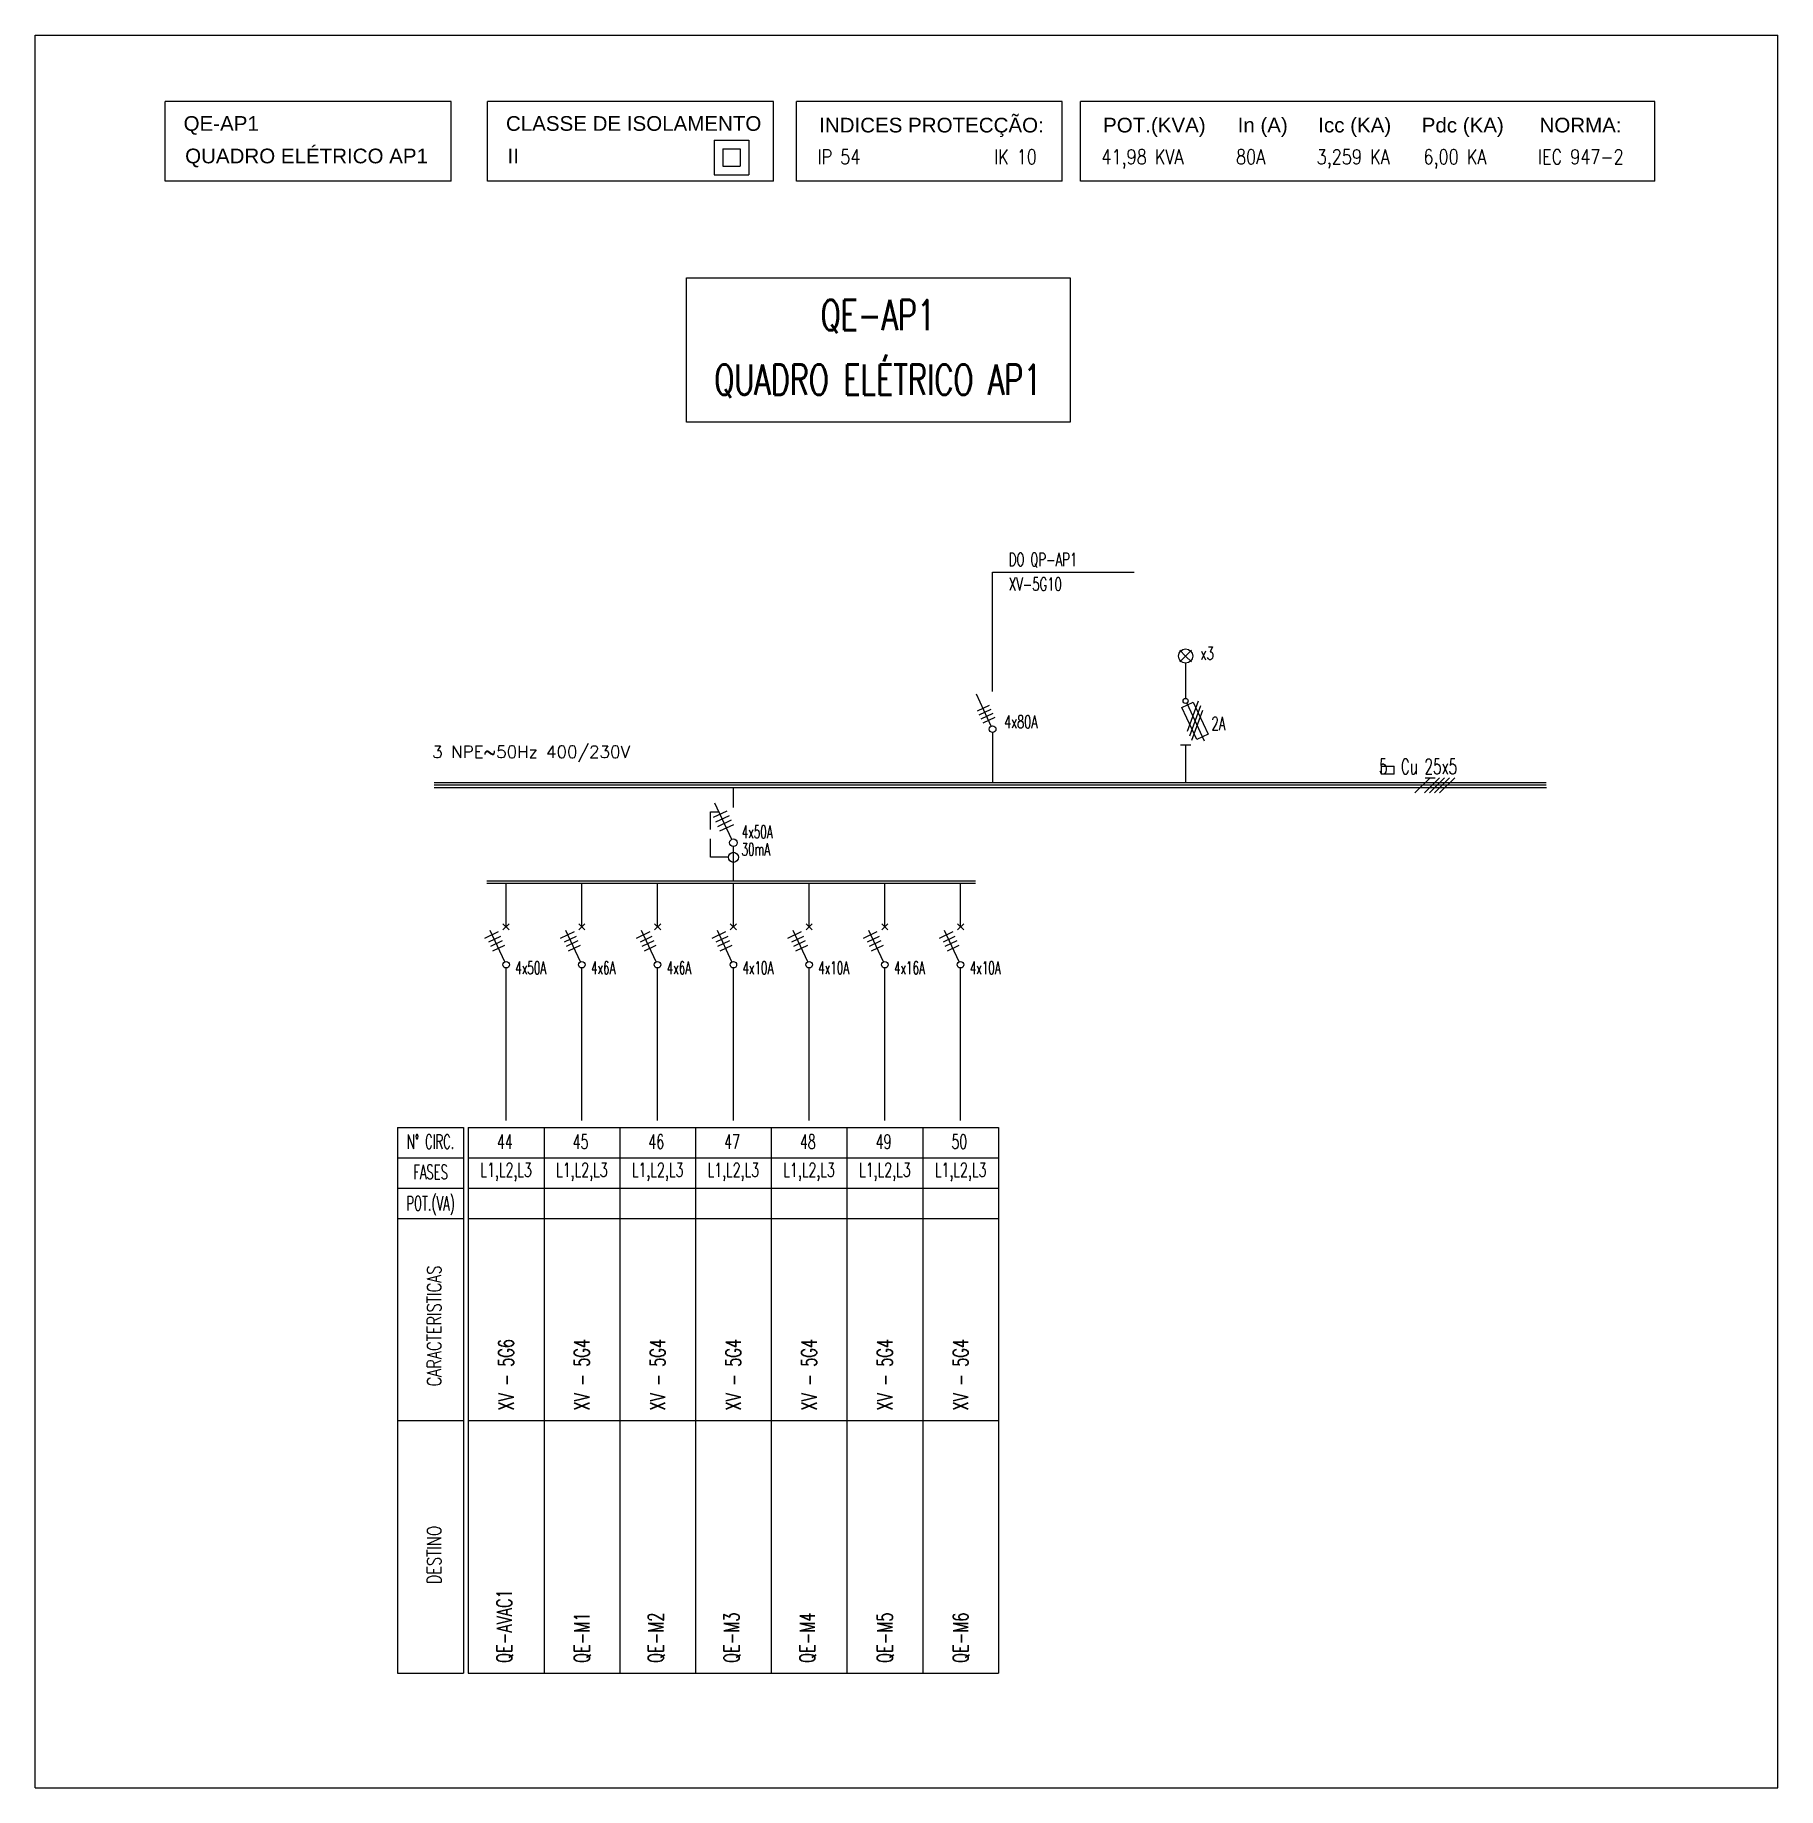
# Model space of a CAD drawing. Header units: millimetres. Extents: x -35961 to -35580, y 154458 to 154764.
# Drawn here: x -35704.6 to -35681.1, y 154515.19 to 154538.82 of the extents above; entities that cross this region are included whole.
import ezdxf
from ezdxf.enums import TextEntityAlignment as Align

# ---------------------------------------------------------------- set-up
doc = ezdxf.new("R2010")
doc.units = ezdxf.units.MM
doc.header["$MEASUREMENT"] = 0
doc.linetypes.add('HIDDEN', pattern=[0.375, 0.25, -0.125])
doc.layers.add('ELÉCTRICO', color=255, linetype='Continuous')
doc.layers.add('SIMBOLOGIA', color=255, linetype='Continuous')
doc.styles.add('ARIAL', font='arial.ttf')
doc.styles.add('ROMANS', font='romans')
doc.styles.add('SIMPLEX', font='SIMPLEX')

msp = doc.modelspace()

# ---------------------------------------------------------------- texts
at = {"layer": 'SIMBOLOGIA', "style": 'ARIAL'}
for s, p in [('QE-AP1', (-35702.598, 154537.525)), ('CLASSE DE ISOLAMENTO', (-35698.252, 154537.525)), ('INDICES PROTECÇÃO:', (-35694.029, 154537.503)), ('POT.(KVA)', (-35690.202, 154537.503)), ('In (A)', (-35688.388, 154537.503)), ('Icc (KA)', (-35687.301, 154537.503)), ('Pdc (KA)', (-35685.906, 154537.503)), ('NORMA:', (-35684.318, 154537.503)), ('QUADRO ELÉTRICO AP1', (-35702.577, 154537.087)), ('II', (-35698.23, 154537.087))]:
    msp.add_text(s, height=0.198, dxfattribs=at).set_placement(p)
at = {"layer": 'SIMBOLOGIA', "color": 7, "style": 'ROMANS', "width": 0.8}
for s, p in [('IP 54', (-35694.051, 154537.076)), ('IK 10', (-35691.672, 154537.076)), ('41,98 KVA', (-35690.224, 154537.076)), ('80A', (-35688.41, 154537.076)), ('3,259 KA', (-35687.323, 154537.076)), ('6,00 KA', (-35685.883, 154537.076)), ('IEC 947-2', (-35684.339, 154537.076))]:
    msp.add_text(s, height=0.198, dxfattribs=at).set_placement(p)
at = {"layer": 'SIMBOLOGIA', "style": 'SIMPLEX', "width": 0.7}
for s, height, p in [('QE-AP1', 0.4085, (-35693.237, 154534.838)), ('QUADRO ELÉTRICO AP1', 0.40846, (-35693.237, 154533.967))]:
    msp.add_text(s, height=height, dxfattribs=at).set_placement(p, align=Align.CENTER)
at = {"layer": 'SIMBOLOGIA', "style": 'SIMPLEX', "width": 0.65}
for s, height, p in [('DO QP-AP1', 0.177, (-35691.473, 154531.659)), ('XV-5G10', 0.177, (-35691.473, 154531.328)), ('x3', 0.177, (-35688.891, 154530.395)), ('4x80A', 0.1702, (-35691.536, 154529.476)), ('2A', 0.177, (-35688.741, 154529.45))]:
    msp.add_text(s, height=height, dxfattribs=at).set_placement(p)
at = {"layer": 'SIMBOLOGIA', "color": 7, "style": 'ROMANS'}
msp.add_text('3 NPE~50Hz 400/230V', height=0.165, dxfattribs=at).set_placement((-35699.246, 154529.073))
at = {"layer": 'SIMBOLOGIA', "style": 'SIMPLEX', "width": 0.65}
msp.add_text('5  Cu 25x5', height=0.2042, dxfattribs=at).set_placement((-35685.43, 154528.856), align=Align.RIGHT)
at = {"layer": 'SIMBOLOGIA', "style": 'SIMPLEX', "width": 0.6}
for s, p in [('4x50A', (-35695.073, 154528.161)), ('30mA', (-35695.076, 154527.927)), ('4x50A', (-35698.126, 154526.33)), ('4x6A', (-35697.105, 154526.33)), ('4x6A', (-35696.084, 154526.33)), ('4x10A', (-35695.063, 154526.33)), ('4x10A', (-35694.042, 154526.33)), ('4x16A', (-35693.02, 154526.33)), ('4x10A', (-35691.999, 154526.33))]:
    msp.add_text(s, height=0.1702, dxfattribs=at).set_placement(p, align=Align.TOP_LEFT)
at = {"layer": 'SIMBOLOGIA', "style": 'SIMPLEX'}
for s, width, p in [('N%%D CIRC.', 0.6, (-35699.268, 154523.902)), ('44', 0.65, (-35698.267, 154523.902)), ('45', 0.65, (-35697.246, 154523.902)), ('46', 0.65, (-35696.225, 154523.902)), ('47', 0.65, (-35695.204, 154523.902)), ('48', 0.65, (-35694.183, 154523.902)), ('49', 0.65, (-35693.161, 154523.902)), ('50', 0.65, (-35692.14, 154523.902)), ('FASES', 0.6, (-35699.268, 154523.493)), ('L1,L2,L3', 0.65, (-35698.25, 154523.493)), ('L1,L2,L3', 0.65, (-35697.229, 154523.493)), ('L1,L2,L3', 0.65, (-35696.208, 154523.493)), ('L1,L2,L3', 0.65, (-35695.187, 154523.493)), ('L1,L2,L3', 0.65, (-35694.166, 154523.493)), ('L1,L2,L3', 0.65, (-35693.144, 154523.493)), ('L1,L2,L3', 0.65, (-35692.123, 154523.493)), ('POT.(VA)', 0.6, (-35699.268, 154523.057))]:
    msp.add_text(s, height=0.1905, dxfattribs=dict(at, width=width)).set_placement(p, align=Align.MIDDLE)
at = {"layer": 'SIMBOLOGIA', "style": 'SIMPLEX', "width": 0.75}
for s, height, p in [('CARACTERISTICAS', 0.19049, (-35699.22, 154521.419)), ('DESTINO', 0.1905, (-35699.22, 154518.332))]:
    msp.add_text(s, height=height, rotation=90, dxfattribs=at).set_placement(p, align=Align.MIDDLE)
at = {"layer": 'SIMBOLOGIA', "style": 'SIMPLEX', "width": 0.7}
for s, p in [('XV - 5G6', (-35698.148, 154520.28)), ('XV - 5G4', (-35697.127, 154520.28)), ('XV - 5G4', (-35696.105, 154520.28)), ('XV - 5G4', (-35695.084, 154520.28)), ('XV - 5G4', (-35694.063, 154520.28)), ('XV - 5G4', (-35693.042, 154520.28)), ('XV - 5G4', (-35692.021, 154520.28)), ('QE-AVAC1', (-35698.173, 154516.876)), ('QE-M1', (-35697.127, 154516.876)), ('QE-M2', (-35696.13, 154516.876)), ('QE-M3', (-35695.109, 154516.876)), ('QE-M4', (-35694.088, 154516.876)), ('QE-M5', (-35693.042, 154516.876)), ('QE-M6', (-35692.021, 154516.876))]:
    msp.add_text(s, height=0.2042, rotation=90, dxfattribs=at).set_placement(p)

# ---------------------------------------------------------------- linework, layer by layer
at = {"layer": 'ELÉCTRICO', "linetype": 'Continuous', "ltscale": 0.03}
for p, q in [((-35704.601, 154538.816), (-35681.104, 154538.816)), ((-35704.601, 154515.192), (-35681.104, 154515.192))]:
    msp.add_line(p, q, dxfattribs=at)
at = {"layer": 'SIMBOLOGIA', "linetype": 'Continuous', "ltscale": 0.03}
for p, q in [((-35704.601, 154515.192), (-35704.601, 154538.816)), ((-35681.104, 154515.192), (-35681.104, 154538.816))]:
    msp.add_line(p, q, dxfattribs=at)
at = {"layer": 'SIMBOLOGIA', "color": 8}
for p, q in [((-35702.847, 154536.848), (-35702.847, 154537.92)), ((-35698.991, 154537.92), (-35702.847, 154537.92)), ((-35698.991, 154536.848), (-35698.991, 154537.92)), ((-35698.501, 154536.848), (-35698.501, 154537.92)), ((-35694.644, 154537.92), (-35698.501, 154537.92)), ((-35694.644, 154536.848), (-35694.644, 154537.92)), ((-35694.334, 154536.848), (-35694.334, 154537.92)), ((-35690.755, 154537.92), (-35694.334, 154537.92)), ((-35690.755, 154536.848), (-35690.755, 154537.92)), ((-35690.507, 154536.848), (-35690.507, 154537.92)), ((-35682.762, 154537.92), (-35690.507, 154537.92)), ((-35682.762, 154536.848), (-35682.762, 154537.92)), ((-35698.991, 154536.848), (-35702.847, 154536.848)), ((-35694.644, 154536.848), (-35698.501, 154536.848)), ((-35690.755, 154536.848), (-35694.334, 154536.848)), ((-35682.762, 154536.848), (-35690.507, 154536.848))]:
    msp.add_line(p, q, dxfattribs=at)
at = {"layer": 'SIMBOLOGIA'}
for p, q in [((-35695.445, 154537.4), (-35694.979, 154537.4)), ((-35695.445, 154537.4), (-35695.445, 154536.934)), ((-35695.329, 154537.284), (-35695.329, 154537.05)), ((-35695.329, 154537.284), (-35695.095, 154537.284)), ((-35695.095, 154537.284), (-35695.095, 154537.05)), ((-35694.979, 154537.4), (-35694.979, 154536.934)), ((-35695.329, 154537.05), (-35695.095, 154537.05)), ((-35695.445, 154536.934), (-35694.979, 154536.934)), ((-35691.694, 154531.579), (-35689.784, 154531.579)), ((-35691.692, 154529.968), (-35691.694, 154531.579)), ((-35689.089, 154530.447), (-35689.166, 154530.524)), ((-35689.089, 154530.447), (-35689.166, 154530.37)), ((-35689.089, 154530.447), (-35689.012, 154530.524)), ((-35689.089, 154530.447), (-35689.012, 154530.37)), ((-35689.089, 154530.352), (-35689.089, 154529.875)), ((-35691.71, 154529.502), (-35691.91, 154529.931)), ((-35691.739, 154529.78), (-35691.901, 154529.704)), ((-35691.714, 154529.726), (-35691.876, 154529.65)), ((-35691.688, 154529.673), (-35691.85, 154529.598)), ((-35689.142, 154529.753), (-35688.987, 154529.825)), ((-35688.94, 154529.321), (-35689.142, 154529.753)), ((-35689.075, 154529.81), (-35688.839, 154529.305)), ((-35688.919, 154529.839), (-35689.067, 154529.432)), ((-35688.89, 154529.776), (-35689.038, 154529.369)), ((-35688.861, 154529.715), (-35689.009, 154529.308)), ((-35688.987, 154529.825), (-35688.786, 154529.393)), ((-35691.663, 154529.619), (-35691.825, 154529.544)), ((-35691.691, 154529.417), (-35691.691, 154528.739)), ((-35689.157, 154529.249), (-35689.021, 154529.249)), ((-35689.089, 154529.249), (-35689.089, 154528.739)), ((-35688.786, 154529.393), (-35688.94, 154529.321)), ((-35686.455, 154528.961), (-35686.278, 154528.961)), ((-35686.455, 154528.961), (-35686.455, 154528.856)), ((-35686.278, 154528.856), (-35686.278, 154528.961)), ((-35684.229, 154528.739), (-35699.222, 154528.739)), ((-35684.229, 154528.705), (-35699.222, 154528.705)), ((-35686.278, 154528.856), (-35686.455, 154528.856)), ((-35685.997, 154528.602), (-35685.792, 154528.807)), ((-35685.87, 154528.602), (-35685.666, 154528.807)), ((-35685.858, 154528.807), (-35685.727, 154528.807)), ((-35685.802, 154528.602), (-35685.598, 154528.807)), ((-35685.734, 154528.602), (-35685.53, 154528.807)), ((-35685.666, 154528.602), (-35685.462, 154528.807)), ((-35684.226, 154528.671), (-35699.222, 154528.671)), ((-35695.208, 154527.976), (-35695.436, 154528.466)), ((-35695.186, 154528.407), (-35695.186, 154528.671)), ((-35695.273, 154528.357), (-35695.458, 154528.271)), ((-35695.244, 154528.295), (-35695.429, 154528.209)), ((-35695.215, 154528.234), (-35695.4, 154528.147)), ((-35695.186, 154528.172), (-35695.372, 154528.086)), ((-35695.186, 154527.419), (-35695.186, 154527.879)), ((-35698.511, 154527.419), (-35691.922, 154527.419)), ((-35698.511, 154527.385), (-35691.922, 154527.385)), ((-35698.25, 154526.804), (-35698.25, 154527.385)), ((-35697.229, 154526.804), (-35697.229, 154527.385)), ((-35696.208, 154526.804), (-35696.208, 154527.385)), ((-35695.186, 154526.804), (-35695.186, 154527.385)), ((-35694.165, 154526.804), (-35694.165, 154527.385)), ((-35693.144, 154526.804), (-35693.144, 154527.385)), ((-35692.123, 154526.804), (-35692.123, 154527.385)), ((-35698.208, 154526.757), (-35698.292, 154526.84)), ((-35698.292, 154526.757), (-35698.208, 154526.84)), ((-35697.187, 154526.757), (-35697.27, 154526.84)), ((-35697.27, 154526.757), (-35697.187, 154526.84)), ((-35696.166, 154526.757), (-35696.249, 154526.84)), ((-35696.249, 154526.757), (-35696.166, 154526.84)), ((-35695.145, 154526.757), (-35695.228, 154526.84)), ((-35695.228, 154526.757), (-35695.145, 154526.84)), ((-35694.124, 154526.757), (-35694.207, 154526.84)), ((-35694.207, 154526.757), (-35694.124, 154526.84)), ((-35693.102, 154526.757), (-35693.186, 154526.84)), ((-35693.186, 154526.757), (-35693.102, 154526.84)), ((-35692.081, 154526.757), (-35692.164, 154526.84)), ((-35692.164, 154526.757), (-35692.081, 154526.84)), ((-35698.356, 154526.728), (-35698.541, 154526.641)), ((-35698.327, 154526.666), (-35698.487, 154526.591)), ((-35698.269, 154526.327), (-35698.466, 154526.75)), ((-35698.302, 154526.607), (-35698.462, 154526.532)), ((-35697.334, 154526.728), (-35697.52, 154526.641)), ((-35697.306, 154526.666), (-35697.466, 154526.591)), ((-35697.247, 154526.327), (-35697.445, 154526.75)), ((-35697.281, 154526.607), (-35697.44, 154526.532)), ((-35696.313, 154526.728), (-35696.498, 154526.641)), ((-35696.285, 154526.666), (-35696.444, 154526.591)), ((-35696.226, 154526.327), (-35696.424, 154526.75)), ((-35696.259, 154526.607), (-35696.419, 154526.532)), ((-35695.292, 154526.728), (-35695.477, 154526.641)), ((-35695.263, 154526.666), (-35695.423, 154526.591)), ((-35695.205, 154526.327), (-35695.402, 154526.75)), ((-35695.238, 154526.607), (-35695.398, 154526.532)), ((-35694.271, 154526.728), (-35694.456, 154526.641)), ((-35694.242, 154526.666), (-35694.402, 154526.591)), ((-35694.184, 154526.327), (-35694.381, 154526.75)), ((-35694.217, 154526.607), (-35694.377, 154526.532)), ((-35693.25, 154526.728), (-35693.435, 154526.641)), ((-35693.221, 154526.666), (-35693.381, 154526.591)), ((-35693.163, 154526.327), (-35693.36, 154526.75)), ((-35693.196, 154526.607), (-35693.356, 154526.532)), ((-35692.228, 154526.728), (-35692.414, 154526.641)), ((-35692.2, 154526.666), (-35692.36, 154526.591)), ((-35692.141, 154526.327), (-35692.339, 154526.75)), ((-35692.175, 154526.607), (-35692.334, 154526.532)), ((-35698.273, 154526.545), (-35698.433, 154526.471)), ((-35697.252, 154526.545), (-35697.412, 154526.471)), ((-35696.231, 154526.545), (-35696.39, 154526.471)), ((-35695.209, 154526.545), (-35695.369, 154526.471)), ((-35694.188, 154526.545), (-35694.348, 154526.471)), ((-35693.167, 154526.545), (-35693.327, 154526.471)), ((-35692.146, 154526.545), (-35692.306, 154526.471)), ((-35698.25, 154524.9), (-35698.25, 154526.243)), ((-35697.229, 154524.9), (-35697.229, 154526.243)), ((-35696.208, 154524.9), (-35696.208, 154526.243)), ((-35695.186, 154524.9), (-35695.186, 154526.243)), ((-35694.165, 154524.9), (-35694.165, 154526.243)), ((-35693.144, 154524.9), (-35693.144, 154526.243)), ((-35692.123, 154524.9), (-35692.123, 154526.243)), ((-35698.25, 154524.187), (-35698.25, 154524.9)), ((-35697.229, 154524.187), (-35697.229, 154524.9)), ((-35696.208, 154524.187), (-35696.208, 154524.9)), ((-35695.186, 154524.187), (-35695.186, 154524.9)), ((-35694.165, 154524.187), (-35694.165, 154524.9)), ((-35693.144, 154524.187), (-35693.144, 154524.9)), ((-35692.123, 154524.187), (-35692.123, 154524.9))]:
    msp.add_line(p, q, dxfattribs=at)
at = {"layer": 'SIMBOLOGIA', "linetype": 'HIDDEN'}
for p, q in [((-35695.493, 154527.734), (-35695.493, 154528.348)), ((-35695.493, 154528.348), (-35695.381, 154528.348)), ((-35695.254, 154527.734), (-35695.493, 154527.734))]:
    msp.add_line(p, q, dxfattribs=at)
at = {"layer": 'SIMBOLOGIA', "linetype": 'Continuous'}
for p, q in [((-35699.713, 154524.092), (-35699.713, 154516.74)), ((-35699.713, 154524.092), (-35698.824, 154524.092)), ((-35698.824, 154524.092), (-35698.824, 154516.74)), ((-35698.76, 154524.092), (-35691.612, 154524.092)), ((-35698.76, 154524.092), (-35698.76, 154516.74)), ((-35697.739, 154524.092), (-35697.739, 154516.74)), ((-35696.718, 154524.092), (-35696.718, 154516.74)), ((-35695.697, 154524.092), (-35695.697, 154516.74)), ((-35694.676, 154524.092), (-35694.676, 154516.74)), ((-35693.655, 154524.092), (-35693.655, 154516.74)), ((-35692.634, 154524.092), (-35692.634, 154516.74)), ((-35691.612, 154524.092), (-35691.612, 154516.74)), ((-35699.713, 154523.684), (-35698.824, 154523.684)), ((-35698.76, 154523.684), (-35691.612, 154523.684)), ((-35699.713, 154523.275), (-35698.824, 154523.275)), ((-35698.76, 154523.275), (-35691.612, 154523.275)), ((-35699.713, 154522.867), (-35698.824, 154522.867)), ((-35698.76, 154522.867), (-35691.612, 154522.867)), ((-35699.713, 154520.144), (-35698.824, 154520.144)), ((-35698.76, 154520.144), (-35691.612, 154520.144)), ((-35699.713, 154516.74), (-35698.824, 154516.74)), ((-35698.76, 154516.74), (-35691.612, 154516.74))]:
    msp.add_line(p, q, dxfattribs=at)
at = {"layer": 'SIMBOLOGIA'}
msp.add_lwpolyline([(-35695.819, 154535.544), (-35690.645, 154535.544), (-35690.645, 154533.598), (-35695.819, 154533.598)], close=True, dxfattribs=at)
for centre, radius in [((-35689.089, 154530.447), 0.0953), ((-35689.089, 154529.841), 0.034), ((-35691.691, 154529.461), 0.0447), ((-35695.186, 154527.93), 0.0511), ((-35695.186, 154527.734), 0.0681), ((-35698.25, 154526.287), 0.0441), ((-35697.229, 154526.287), 0.0441), ((-35696.208, 154526.287), 0.0441), ((-35695.186, 154526.287), 0.0441), ((-35694.165, 154526.287), 0.0441), ((-35693.144, 154526.287), 0.0441), ((-35692.123, 154526.287), 0.0441)]:
    msp.add_circle(centre, radius, dxfattribs=at)

msp.set_redraw_order([(e.dxf.handle, doc.entitydb.next_handle()) for e in msp.query("TEXT MTEXT ATTDEF DIMENSION ARC_DIMENSION")])  # texts and dimensions are drawn at this point

doc.saveas('drawing.dxf')
